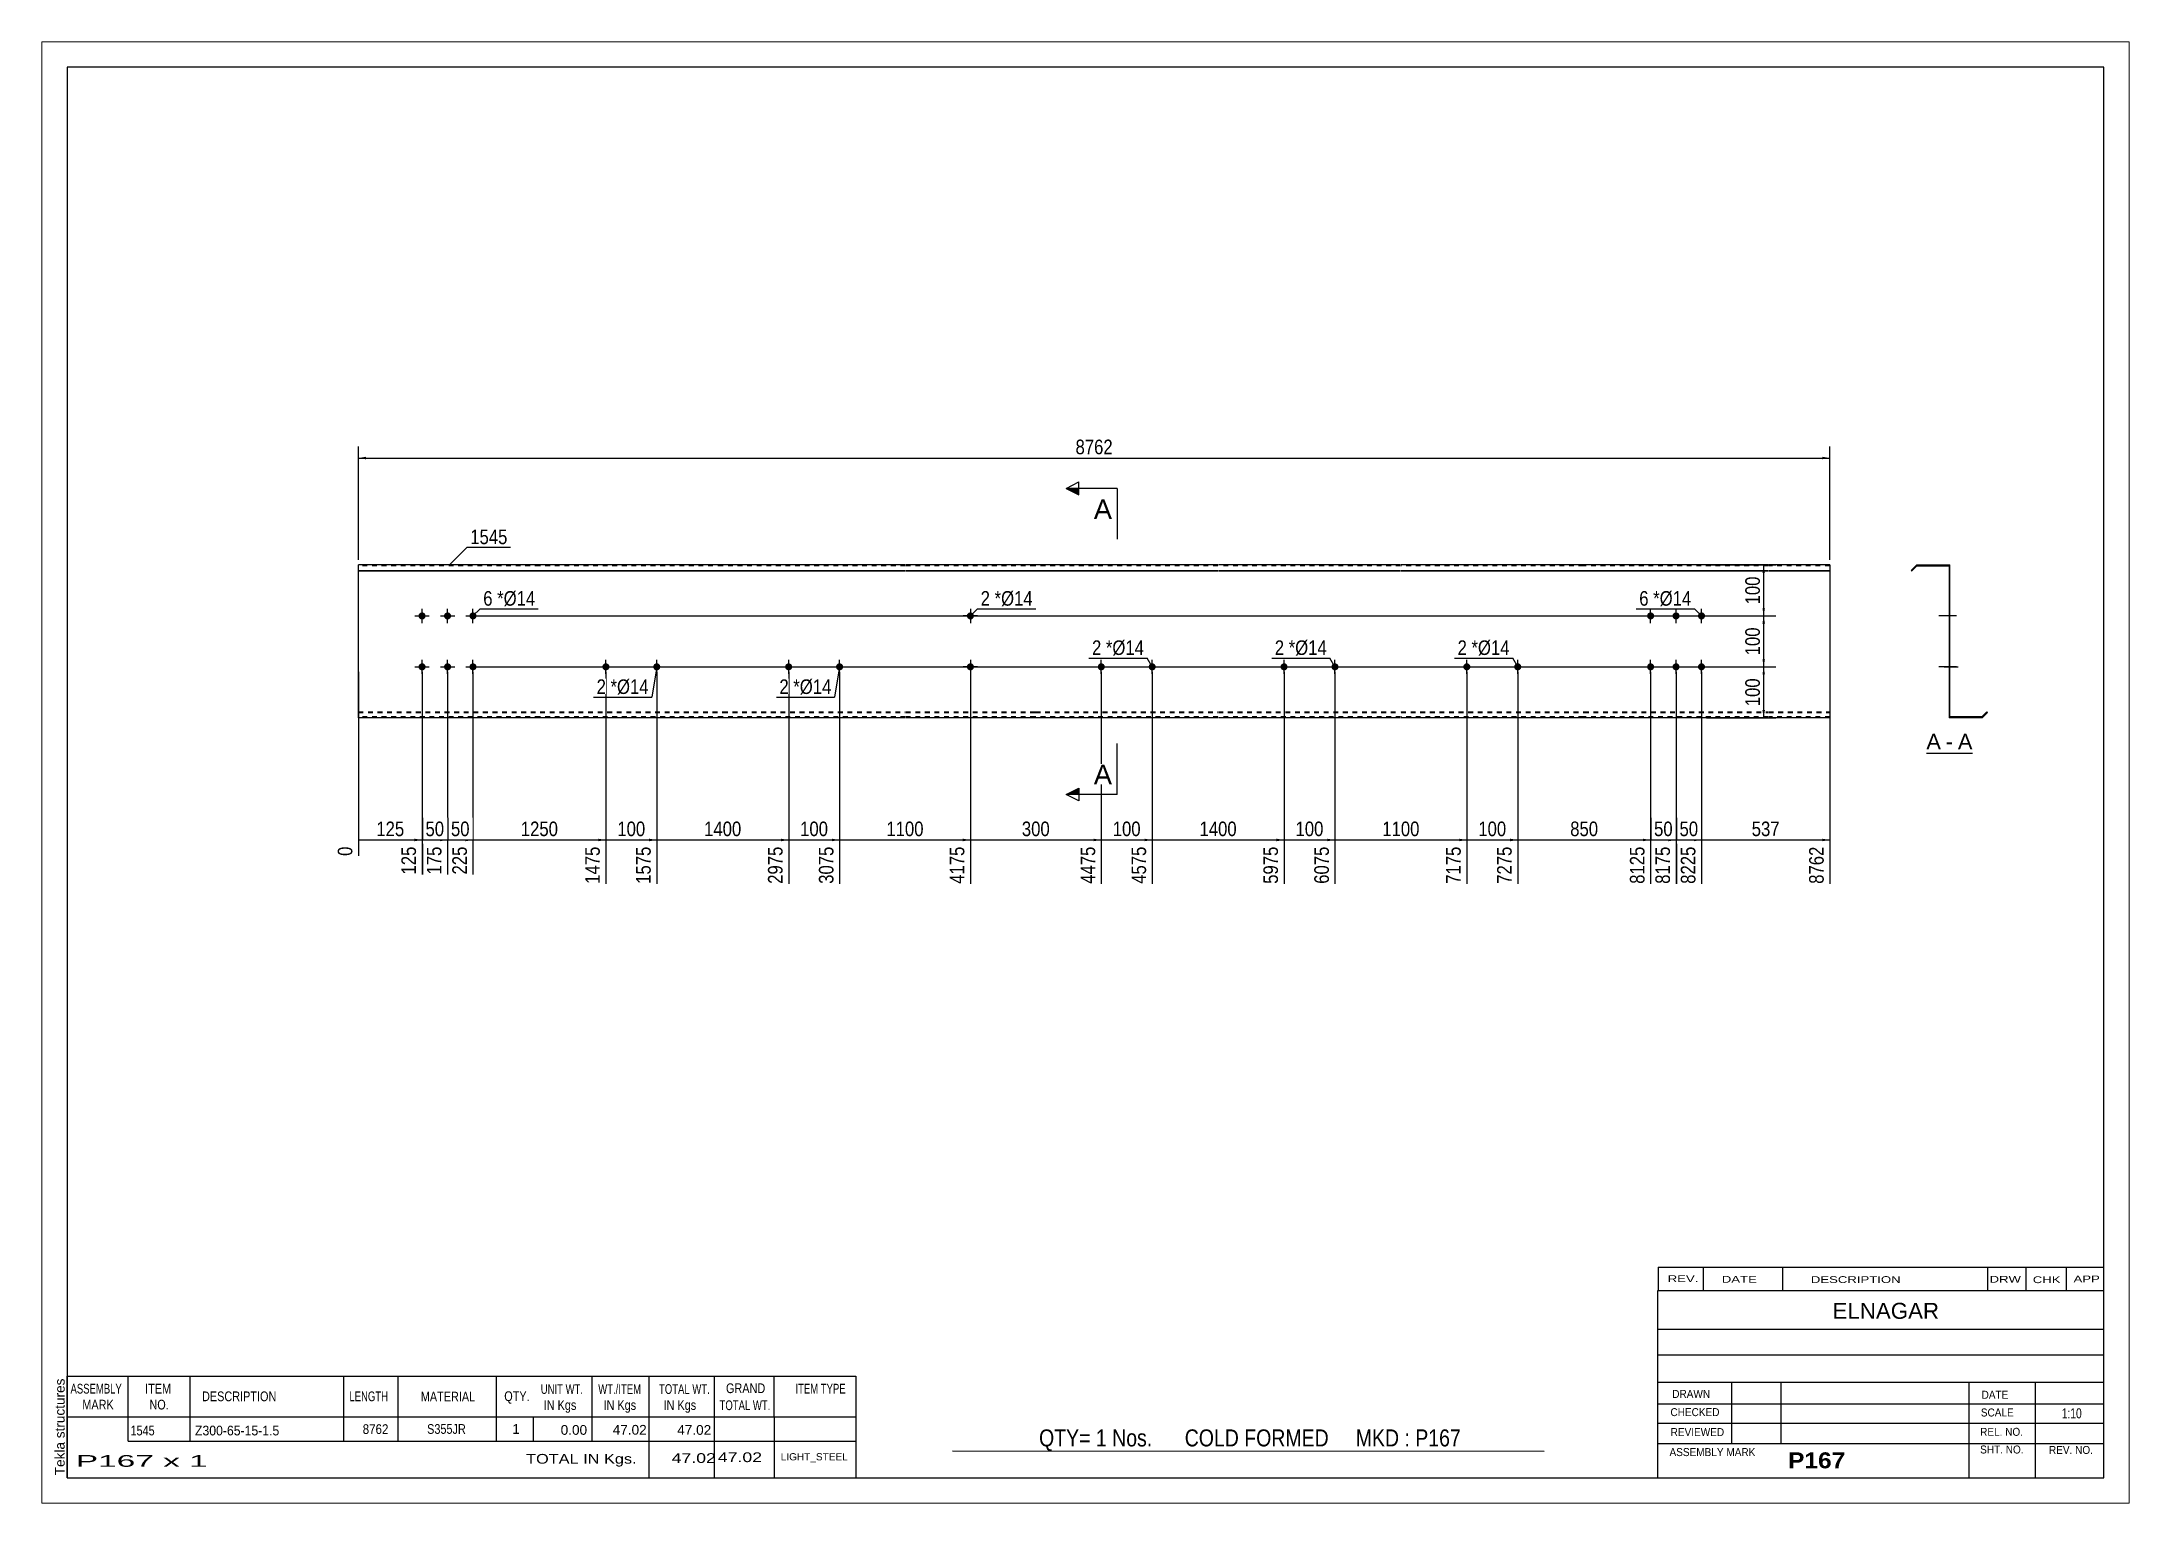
# Paper-space layout 'Layout1' of a CAD drawing. Header units: millimetres. Extents: x 0 to 410, y 0 to 287.
# The model-space entities are those that its viewports show. They can reach past a viewport. Long polylines and large blocks are cut down to what shows.
import ezdxf

# ---------------------------------------------------------------- set-up
doc = ezdxf.new("R2010")
doc.units = ezdxf.units.MM
doc.linetypes.add('DXK_LINE_DOT1', pattern=[1.8814, 0.9407, -0.9407])
doc.layers.add('Viewport layer', color=7, linetype='Continuous', plot=False)
doc.styles.add('Arial', font='ARIAL.TTF', dxfattribs={"height": 0.2})
doc.styles.add('Arial Bold', font='ARIALBD.TTF', dxfattribs={"height": 0.2})
doc.styles.add('Arial Narrow', font='ARIALN.TTF', dxfattribs={"height": 0.2})

# ---------------------------------------------------------------- blocks, each defined once
blk = doc.blocks.new('Unknown-629092066-1644')
at = {"color": 5, "linetype": 'Continuous'}
for p, q in [((342.8, 112.75), (-57.2, 112.75)), ((-57.2, 112.75), (-57.2, -164.25)), ((342.8, -164.25), (342.8, 112.75)), ((-57.2, -164.25), (342.8, -164.25))]:
    blk.add_line(p, q, dxfattribs=at)
at = {"color": 174, "linetype": 'Continuous', "style": 'Arial'}
blk.add_text('Tekla structures', height=1.9102, rotation=90, dxfattribs=at).set_placement((-57.7, -163.75))
blk = doc.blocks.new('Unknown-629092066-12 - 1233')
at = {"color": 7, "linetype": 'Continuous'}
blk.add_line((307.96, -21.95), (316.99, -21.95), dxfattribs=at)
at = {"color": 0, "linetype": 'Continuous'}
blk.add_wipeout([(310.81, -21.2), (310.81, -18), (307.96, -18), (307.96, -21.2)], dxfattribs=at)
blk.add_wipeout([(313.19, -21.2), (313.19, -18), (311.77, -18), (311.77, -21.2)], dxfattribs=at)
at = {"color": 96, "linetype": 'Continuous', "style": 'Arial'}
blk.add_text('A', height=3.06, dxfattribs=at).set_placement((307.96, -21.2))
at = {"color": 0, "linetype": 'Continuous'}
blk.add_wipeout([(316.99, -21.2), (316.99, -18), (314.15, -18), (314.15, -21.2)], dxfattribs=at)
at = {"color": 96, "linetype": 'Continuous', "style": 'Arial'}
for s, p in [('-', (311.77, -21.2)), ('A', (314.15, -21.2))]:
    blk.add_text(s, height=3.06, dxfattribs=at).set_placement(p)
blk = doc.blocks.new('Bolt-629092066-1223 - 1203')
at = {"linetype": 'Continuous'}
for points in [[(253.09, 5, -1), (254.49, 5, -1)], [(258.09, 5, -1), (259.49, 5, -1)], [(263.09, 5, -1), (264.49, 5, -1)], [(253.09, -5, -1), (254.49, -5, -1)], [(258.09, -5, -1), (259.49, -5, -1)], [(263.09, -5, -1), (264.49, -5, -1)]]:
    blk.add_hatch(color=3, dxfattribs=at).paths.add_polyline_path(points)
at = {"color": 3, "linetype": 'Continuous'}
for p, q in [((252.39, 5), (255.19, 5)), ((253.79, 3.6), (253.79, 6.4)), ((257.39, 5), (260.19, 5)), ((258.79, 3.6), (258.79, 6.4)), ((262.39, 5), (265.19, 5)), ((263.79, 3.6), (263.79, 6.4)), ((253.79, -6.4), (253.79, -3.6)), ((258.79, -6.4), (258.79, -3.6)), ((263.79, -6.4), (263.79, -3.6)), ((252.39, -5), (255.19, -5)), ((257.39, -5), (260.19, -5)), ((262.39, -5), (265.19, -5))]:
    blk.add_line(p, q, dxfattribs=at)
blk = doc.blocks.new('Part-629092066-1218 - 1203')
at = {"color": 2, "linetype": 'Continuous'}
for p, q in [((0, -15), (0, 15)), ((35.6, 15), (0, 15)), ((0, 13.94), (35.6, 13.94)), ((0, 13.83), (35.6, 13.83)), ((71.5, 15), (35.7, 15)), ((35.7, 13.94), (71.5, 13.94)), ((35.7, 13.83), (71.5, 13.83)), ((107.4, 15), (71.6, 15)), ((71.6, 13.94), (107.4, 13.94)), ((71.6, 13.83), (107.4, 13.83)), ((132.9, 15), (107.5, 15)), ((107.5, 13.94), (132.9, 13.94)), ((107.5, 13.83), (132.9, 13.83)), ((168.8, 15), (133, 15)), ((133, 13.94), (168.8, 13.94)), ((133, 13.83), (168.8, 13.83)), ((204.7, 15), (168.9, 15)), ((168.9, 13.94), (204.7, 13.94)), ((168.9, 13.83), (204.7, 13.83)), ((240.6, 15), (204.8, 15)), ((204.8, 13.94), (240.6, 13.94)), ((204.8, 13.83), (240.6, 13.83)), ((276.89, 15), (240.7, 15)), ((240.7, 13.94), (276.89, 13.94)), ((240.7, 13.83), (276.89, 13.83)), ((288.99, 15), (276.99, 15)), ((276.99, 13.94), (288.99, 13.94)), ((276.99, 13.83), (288.99, 13.83)), ((288.99, 15), (288.99, -15)), ((35.6, -15), (0, -15)), ((71.5, -15), (35.7, -15)), ((107.4, -15), (71.6, -15)), ((132.9, -15), (107.5, -15)), ((168.8, -15), (133, -15)), ((204.7, -15), (168.9, -15)), ((240.6, -15), (204.8, -15)), ((276.89, -15), (240.7, -15)), ((288.99, -15), (276.99, -15))]:
    blk.add_line(p, q, dxfattribs=at)
at = {"color": 7, "linetype": 'DXK_LINE_DOT1'}
for p, q in [((35.6, 14.85), (0, 14.85)), ((71.5, 14.85), (35.7, 14.85)), ((107.4, 14.85), (71.6, 14.85)), ((132.9, 14.85), (107.5, 14.85)), ((168.8, 14.85), (133, 14.85)), ((204.7, 14.85), (168.9, 14.85)), ((240.6, 14.85), (204.8, 14.85)), ((276.89, 14.85), (240.7, 14.85)), ((288.99, 14.85), (276.99, 14.85)), ((0, -13.83), (35.6, -13.83)), ((0, -13.94), (35.6, -13.94)), ((35.6, -14.85), (0, -14.85)), ((35.7, -13.83), (71.5, -13.83)), ((35.7, -13.94), (71.5, -13.94)), ((71.5, -14.85), (35.7, -14.85)), ((71.6, -13.83), (107.4, -13.83)), ((71.6, -13.94), (107.4, -13.94)), ((107.4, -14.85), (71.6, -14.85)), ((107.5, -13.83), (132.9, -13.83)), ((107.5, -13.94), (132.9, -13.94)), ((132.9, -14.85), (107.5, -14.85)), ((133, -13.83), (168.8, -13.83)), ((133, -13.94), (168.8, -13.94)), ((168.8, -14.85), (133, -14.85)), ((168.9, -13.83), (204.7, -13.83)), ((168.9, -13.94), (204.7, -13.94)), ((204.7, -14.85), (168.9, -14.85)), ((204.8, -13.83), (240.6, -13.83)), ((204.8, -13.94), (240.6, -13.94)), ((240.6, -14.85), (204.8, -14.85)), ((240.7, -13.83), (276.89, -13.83)), ((240.7, -13.94), (276.89, -13.94)), ((276.89, -14.85), (240.7, -14.85)), ((276.99, -13.83), (288.99, -13.83)), ((276.99, -13.94), (288.99, -13.94)), ((288.99, -14.85), (276.99, -14.85))]:
    blk.add_line(p, q, dxfattribs=at)
blk = doc.blocks.new('Bolt-629092066-1219 - 1203')
at = {"linetype": 'Continuous'}
for points in [[(181.8, -4.3, -1), (181.8, -5.7, -1)], [(191.8, -4.3, -1), (191.8, -5.7, -1)]]:
    blk.add_hatch(color=3, dxfattribs=at).paths.add_polyline_path(points)
at = {"color": 3, "linetype": 'Continuous'}
for p, q in [((181.8, -6.4), (181.8, -3.6)), ((191.8, -6.4), (191.8, -3.6)), ((180.4, -5), (183.2, -5)), ((190.4, -5), (193.2, -5))]:
    blk.add_line(p, q, dxfattribs=at)
blk = doc.blocks.new('Bolt-629092066-1220 - 1203')
at = {"linetype": 'Continuous'}
for points in [[(145.9, -4.3, -1), (145.9, -5.7, -1)], [(155.9, -4.3, -1), (155.9, -5.7, -1)]]:
    blk.add_hatch(color=3, dxfattribs=at).paths.add_polyline_path(points)
at = {"color": 3, "linetype": 'Continuous'}
for p, q in [((145.9, -6.4), (145.9, -3.6)), ((155.9, -6.4), (155.9, -3.6)), ((144.5, -5), (147.3, -5)), ((154.5, -5), (157.3, -5))]:
    blk.add_line(p, q, dxfattribs=at)
blk = doc.blocks.new('Bolt-629092066-1221 - 1203')
at = {"linetype": 'Continuous'}
for points in [[(84.5, -4.3, -1), (84.5, -5.7, -1)], [(94.5, -4.3, -1), (94.5, -5.7, -1)]]:
    blk.add_hatch(color=3, dxfattribs=at).paths.add_polyline_path(points)
at = {"color": 3, "linetype": 'Continuous'}
for p, q in [((84.5, -6.4), (84.5, -3.6)), ((94.5, -6.4), (94.5, -3.6)), ((83.1, -5), (85.9, -5)), ((93.1, -5), (95.9, -5))]:
    blk.add_line(p, q, dxfattribs=at)
blk = doc.blocks.new('Bolt-629092066-1222 - 1203')
at = {"linetype": 'Continuous'}
for points in [[(48.6, -4.3, -1), (48.6, -5.7, -1)], [(58.6, -4.3, -1), (58.6, -5.7, -1)]]:
    blk.add_hatch(color=3, dxfattribs=at).paths.add_polyline_path(points)
at = {"color": 3, "linetype": 'Continuous'}
for p, q in [((48.6, -6.4), (48.6, -3.6)), ((58.6, -6.4), (58.6, -3.6)), ((47.2, -5), (50, -5)), ((57.2, -5), (60, -5))]:
    blk.add_line(p, q, dxfattribs=at)
blk = doc.blocks.new('Bolt-629092066-1224 - 1203')
at = {"linetype": 'Continuous'}
for points in [[(11.8, 5, -1), (13.2, 5, -1)], [(16.8, 5, -1), (18.2, 5, -1)], [(21.8, 5, -1), (23.2, 5, -1)], [(11.8, -5, -1), (13.2, -5, -1)], [(16.8, -5, -1), (18.2, -5, -1)], [(21.8, -5, -1), (23.2, -5, -1)]]:
    blk.add_hatch(color=3, dxfattribs=at).paths.add_polyline_path(points)
at = {"color": 3, "linetype": 'Continuous'}
for p, q in [((11.1, 5), (13.9, 5)), ((12.5, 3.6), (12.5, 6.4)), ((16.1, 5), (18.9, 5)), ((17.5, 3.6), (17.5, 6.4)), ((21.1, 5), (23.9, 5)), ((22.5, 3.6), (22.5, 6.4)), ((12.5, -6.4), (12.5, -3.6)), ((17.5, -6.4), (17.5, -3.6)), ((22.5, -6.4), (22.5, -3.6)), ((11.1, -5), (13.9, -5)), ((16.1, -5), (18.9, -5)), ((21.1, -5), (23.9, -5))]:
    blk.add_line(p, q, dxfattribs=at)
blk = doc.blocks.new('Bolt-629092066-1225 - 1203')
at = {"linetype": 'Continuous'}
for points in [[(120.9, 5, -1), (119.5, 5, -1)], [(120.9, -5, -1), (119.5, -5, -1)]]:
    blk.add_hatch(color=3, dxfattribs=at).paths.add_polyline_path(points)
at = {"color": 3, "linetype": 'Continuous'}
for p, q in [((121.6, 5), (118.8, 5)), ((120.2, 6.4), (120.2, 3.6)), ((120.2, -3.6), (120.2, -6.4)), ((121.6, -5), (118.8, -5))]:
    blk.add_line(p, q, dxfattribs=at)
blk = doc.blocks.new('Bolt-629092066-1226 - 1203')
at = {"linetype": 'Continuous'}
for points in [[(217.7, -4.3, -1), (217.7, -5.7, -1)], [(227.7, -4.3, -1), (227.7, -5.7, -1)]]:
    blk.add_hatch(color=3, dxfattribs=at).paths.add_polyline_path(points)
at = {"color": 3, "linetype": 'Continuous'}
for p, q in [((217.7, -6.4), (217.7, -3.6)), ((227.7, -6.4), (227.7, -3.6)), ((216.3, -5), (219.1, -5)), ((226.3, -5), (229.1, -5))]:
    blk.add_line(p, q, dxfattribs=at)
blk = doc.blocks.new('Bolt-629092066-1240 - 1233')
at = {"linetype": 'Continuous'}
for points in [[(312.4, 5.7), (312.4, 4.3), (312.55, 4.3), (312.55, 5.7)], [(312.4, 5.7), (312.4, 4.3), (312.55, 4.3), (312.55, 5.7)], [(312.4, 5.7), (312.4, 4.3), (312.55, 4.3), (312.55, 5.7)], [(312.4, -4.3), (312.4, -5.7), (312.55, -5.7), (312.55, -4.3)], [(312.4, -4.3), (312.4, -5.7), (312.55, -5.7), (312.55, -4.3)], [(312.4, -4.3), (312.4, -5.7), (312.55, -5.7), (312.55, -4.3)]]:
    blk.add_hatch(color=3, dxfattribs=at).paths.add_polyline_path(points)
at = {"color": 3, "linetype": 'Continuous'}
for p, q in [((313.85, 5), (310.55, 5)), ((313.85, 5), (310.55, 5)), ((313.85, 5), (310.55, 5)), ((312.55, 5.7), (312.4, 5.7)), ((312.55, 5.7), (312.4, 5.7)), ((312.55, 5.7), (312.4, 5.7)), ((312.55, 4.3), (312.4, 4.3)), ((312.55, 4.3), (312.4, 4.3)), ((312.55, 4.3), (312.4, 4.3)), ((313.85, -5), (310.55, -5)), ((313.85, -5), (310.55, -5)), ((313.85, -5), (310.55, -5)), ((312.55, -4.3), (312.4, -4.3)), ((312.55, -4.3), (312.4, -4.3)), ((312.55, -4.3), (312.4, -4.3)), ((312.55, -5.7), (312.4, -5.7)), ((312.55, -5.7), (312.4, -5.7)), ((312.55, -5.7), (312.4, -5.7))]:
    blk.add_line(p, q, dxfattribs=at)
blk = doc.blocks.new('Part-629092066-1235 - 1233')
at = {"color": 2, "linetype": 'Continuous'}
for p, q in [((306.05, 15), (304.99, 13.94)), ((304.99, 13.94), (305.1, 13.83)), ((306.11, 14.85), (305.1, 13.83)), ((306.05, 15), (312.55, 15)), ((306.11, 14.85), (312.4, 14.85)), ((312.4, 14.85), (312.4, -15)), ((312.55, -14.85), (312.55, 15)), ((318.9, -15), (312.4, -15)), ((318.84, -14.85), (312.55, -14.85)), ((318.84, -14.85), (319.86, -13.83)), ((318.9, -15), (319.96, -13.94)), ((319.96, -13.94), (319.86, -13.83))]:
    blk.add_line(p, q, dxfattribs=at)
blk = doc.blocks.new('Bolt-629092066-1236 - 1233')
at = {"linetype": 'Continuous'}
blk.add_hatch(color=3, dxfattribs=at).paths.add_polyline_path([(312.55, -5.7), (312.55, -4.3), (312.4, -4.3), (312.4, -5.7)])
blk.add_hatch(color=3, dxfattribs=at).paths.add_polyline_path([(312.55, -5.7), (312.55, -4.3), (312.4, -4.3), (312.4, -5.7)])
at = {"color": 3, "linetype": 'Continuous'}
for p, q in [((311.45, -5), (314.2, -5)), ((311.45, -5), (314.2, -5)), ((312.4, -4.3), (312.55, -4.3)), ((312.4, -4.3), (312.55, -4.3)), ((312.4, -5.7), (312.55, -5.7)), ((312.4, -5.7), (312.55, -5.7))]:
    blk.add_line(p, q, dxfattribs=at)
blk = doc.blocks.new('Bolt-629092066-1237 - 1233')
at = {"linetype": 'Continuous'}
blk.add_hatch(color=3, dxfattribs=at).paths.add_polyline_path([(312.55, -5.7), (312.55, -4.3), (312.4, -4.3), (312.4, -5.7)])
blk.add_hatch(color=3, dxfattribs=at).paths.add_polyline_path([(312.55, -5.7), (312.55, -4.3), (312.4, -4.3), (312.4, -5.7)])
at = {"color": 3, "linetype": 'Continuous'}
for p, q in [((311.45, -5), (314.2, -5)), ((311.45, -5), (314.2, -5)), ((312.4, -4.3), (312.55, -4.3)), ((312.4, -4.3), (312.55, -4.3)), ((312.4, -5.7), (312.55, -5.7)), ((312.4, -5.7), (312.55, -5.7))]:
    blk.add_line(p, q, dxfattribs=at)
blk = doc.blocks.new('Bolt-629092066-1238 - 1233')
at = {"linetype": 'Continuous'}
blk.add_hatch(color=3, dxfattribs=at).paths.add_polyline_path([(312.55, -5.7), (312.55, -4.3), (312.4, -4.3), (312.4, -5.7)])
blk.add_hatch(color=3, dxfattribs=at).paths.add_polyline_path([(312.55, -5.7), (312.55, -4.3), (312.4, -4.3), (312.4, -5.7)])
at = {"color": 3, "linetype": 'Continuous'}
for p, q in [((311.45, -5), (314.2, -5)), ((311.45, -5), (314.2, -5)), ((312.4, -4.3), (312.55, -4.3)), ((312.4, -4.3), (312.55, -4.3)), ((312.4, -5.7), (312.55, -5.7)), ((312.4, -5.7), (312.55, -5.7))]:
    blk.add_line(p, q, dxfattribs=at)
blk = doc.blocks.new('Bolt-629092066-1239 - 1233')
at = {"linetype": 'Continuous'}
blk.add_hatch(color=3, dxfattribs=at).paths.add_polyline_path([(312.55, -5.7), (312.55, -4.3), (312.4, -4.3), (312.4, -5.7)])
blk.add_hatch(color=3, dxfattribs=at).paths.add_polyline_path([(312.55, -5.7), (312.55, -4.3), (312.4, -4.3), (312.4, -5.7)])
at = {"color": 3, "linetype": 'Continuous'}
for p, q in [((311.45, -5), (314.2, -5)), ((311.45, -5), (314.2, -5)), ((312.4, -4.3), (312.55, -4.3)), ((312.4, -4.3), (312.55, -4.3)), ((312.4, -5.7), (312.55, -5.7)), ((312.4, -5.7), (312.55, -5.7))]:
    blk.add_line(p, q, dxfattribs=at)
blk = doc.blocks.new('Bolt-629092066-1241 - 1233')
at = {"linetype": 'Continuous'}
for points in [[(312.4, 5.7), (312.4, 4.3), (312.55, 4.3), (312.55, 5.7)], [(312.4, 5.7), (312.4, 4.3), (312.55, 4.3), (312.55, 5.7)], [(312.4, 5.7), (312.4, 4.3), (312.55, 4.3), (312.55, 5.7)], [(312.4, -4.3), (312.4, -5.7), (312.55, -5.7), (312.55, -4.3)], [(312.4, -4.3), (312.4, -5.7), (312.55, -5.7), (312.55, -4.3)], [(312.4, -4.3), (312.4, -5.7), (312.55, -5.7), (312.55, -4.3)]]:
    blk.add_hatch(color=3, dxfattribs=at).paths.add_polyline_path(points)
at = {"color": 3, "linetype": 'Continuous'}
for p, q in [((313.85, 5), (310.55, 5)), ((313.85, 5), (310.55, 5)), ((313.85, 5), (310.55, 5)), ((312.55, 5.7), (312.4, 5.7)), ((312.55, 5.7), (312.4, 5.7)), ((312.55, 5.7), (312.4, 5.7)), ((312.55, 4.3), (312.4, 4.3)), ((312.55, 4.3), (312.4, 4.3)), ((312.55, 4.3), (312.4, 4.3)), ((313.85, -5), (310.55, -5)), ((313.85, -5), (310.55, -5)), ((313.85, -5), (310.55, -5)), ((312.55, -4.3), (312.4, -4.3)), ((312.55, -4.3), (312.4, -4.3)), ((312.55, -4.3), (312.4, -4.3)), ((312.55, -5.7), (312.4, -5.7)), ((312.55, -5.7), (312.4, -5.7)), ((312.55, -5.7), (312.4, -5.7))]:
    blk.add_line(p, q, dxfattribs=at)
blk = doc.blocks.new('Bolt-629092066-1242 - 1233')
at = {"linetype": 'Continuous'}
for points in [[(312.55, 4.3), (312.55, 5.7), (312.4, 5.7), (312.4, 4.3)], [(312.55, -5.7), (312.55, -4.3), (312.4, -4.3), (312.4, -5.7)]]:
    blk.add_hatch(color=3, dxfattribs=at).paths.add_polyline_path(points)
at = {"color": 3, "linetype": 'Continuous'}
for p, q in [((312.55, 5), (310.4, 5)), ((312.55, 5.7), (312.4, 5.7)), ((312.55, 4.3), (312.4, 4.3)), ((312.55, -5), (310.4, -5)), ((312.55, -4.3), (312.4, -4.3)), ((312.55, -5.7), (312.4, -5.7))]:
    blk.add_line(p, q, dxfattribs=at)
blk = doc.blocks.new('Bolt-629092066-1243 - 1233')
at = {"linetype": 'Continuous'}
blk.add_hatch(color=3, dxfattribs=at).paths.add_polyline_path([(312.55, -5.7), (312.55, -4.3), (312.4, -4.3), (312.4, -5.7)])
blk.add_hatch(color=3, dxfattribs=at).paths.add_polyline_path([(312.55, -5.7), (312.55, -4.3), (312.4, -4.3), (312.4, -5.7)])
at = {"color": 3, "linetype": 'Continuous'}
for p, q in [((311.45, -5), (314.2, -5)), ((311.45, -5), (314.2, -5)), ((312.4, -4.3), (312.55, -4.3)), ((312.4, -4.3), (312.55, -4.3)), ((312.4, -5.7), (312.55, -5.7)), ((312.4, -5.7), (312.55, -5.7))]:
    blk.add_line(p, q, dxfattribs=at)
blk = doc.blocks.new('StraightDimension-629092066-1263 - 1203')
at = {"linetype": 'Continuous'}
blk.add_hatch(color=7, dxfattribs=at).paths.add_polyline_path([(226.2, -38.75), (227.7, -39), (226.2, -39.25)])
at = {"color": 7, "linetype": 'Continuous'}
for p, q in [((217.7, -6), (217.7, -47.61)), ((227.7, -6), (227.7, -47.61)), ((217.7, -39), (227.7, -39))]:
    blk.add_line(p, q, dxfattribs=at)
at = {"color": 0}
blk.add_wipeout([(226.04, -38.85), (226.04, -34.65), (219.35, -34.65), (219.35, -38.85)], dxfattribs=at)
at = {"color": 0, "linetype": 'Continuous'}
blk.add_wipeout([(227.1, -39.7), (222.9, -39.7), (222.9, -48.21), (227.1, -48.21)], dxfattribs=at)
at = {"color": 3, "style": 'Arial Narrow'}
blk.add_text('100', height=2.863, dxfattribs=at).set_placement((219.95, -38.25))
at = {"color": 3, "linetype": 'Continuous', "style": 'Arial Narrow'}
blk.add_text('7275', height=2.863, rotation=90.0002, dxfattribs=at).set_placement((226.5, -47.61))
blk = doc.blocks.new('StraightDimension-629092066-1259 - 1203')
at = {"linetype": 'Continuous'}
blk.add_hatch(color=7, dxfattribs=at).paths.add_polyline_path([(287.49, -38.75), (288.99, -39), (287.49, -39.25)])
at = {"color": 7, "linetype": 'Continuous'}
for p, q in [((263.79, -6), (263.79, -47.61)), ((288.99, -6), (288.99, -47.61)), ((263.79, -39), (288.99, -39))]:
    blk.add_line(p, q, dxfattribs=at)
at = {"color": 0}
blk.add_wipeout([(279.73, -38.85), (279.73, -34.65), (273.05, -34.65), (273.05, -38.85)], dxfattribs=at)
at = {"color": 0, "linetype": 'Continuous'}
blk.add_wipeout([(288.39, -39.7), (284.19, -39.7), (284.19, -48.21), (288.39, -48.21)], dxfattribs=at)
at = {"color": 3, "style": 'Arial Narrow'}
blk.add_text('537', height=2.863, dxfattribs=at).set_placement((273.65, -38.25))
at = {"color": 3, "linetype": 'Continuous', "style": 'Arial Narrow'}
blk.add_text('8762', height=2.863, rotation=90.0002, dxfattribs=at).set_placement((287.79, -47.61))
blk = doc.blocks.new('StraightDimension-629092066-1260 - 1203')
at = {"linetype": 'Continuous'}
blk.add_hatch(color=7, dxfattribs=at).paths.add_polyline_path([(262.29, -38.75), (263.79, -39), (262.29, -39.25)])
at = {"color": 7, "linetype": 'Continuous'}
for p, q in [((258.79, -6), (258.79, -47.61)), ((263.79, -6), (263.79, -47.61)), ((258.79, -39), (263.79, -39))]:
    blk.add_line(p, q, dxfattribs=at)
at = {"color": 0}
blk.add_wipeout([(263.72, -38.85), (263.72, -34.65), (258.87, -34.65), (258.87, -38.85)], dxfattribs=at)
at = {"color": 0, "linetype": 'Continuous'}
blk.add_wipeout([(263.19, -39.7), (258.99, -39.7), (258.99, -48.21), (263.19, -48.21)], dxfattribs=at)
at = {"color": 3, "style": 'Arial Narrow'}
blk.add_text('50', height=2.863, dxfattribs=at).set_placement((259.47, -38.25))
at = {"color": 3, "linetype": 'Continuous', "style": 'Arial Narrow'}
blk.add_text('8225', height=2.863, rotation=90.0002, dxfattribs=at).set_placement((262.59, -47.61))
blk = doc.blocks.new('StraightDimension-629092066-1261 - 1203')
at = {"linetype": 'Continuous'}
blk.add_hatch(color=7, dxfattribs=at).paths.add_polyline_path([(257.29, -38.75), (258.79, -39), (257.29, -39.25)])
at = {"color": 7, "linetype": 'Continuous'}
for p, q in [((253.79, -6), (253.79, -47.61)), ((258.79, -6), (258.79, -47.61)), ((253.79, -39), (258.79, -39))]:
    blk.add_line(p, q, dxfattribs=at)
at = {"color": 0}
blk.add_wipeout([(258.72, -38.85), (258.72, -34.65), (253.87, -34.65), (253.87, -38.85)], dxfattribs=at)
at = {"color": 0, "linetype": 'Continuous'}
blk.add_wipeout([(258.19, -39.7), (253.99, -39.7), (253.99, -48.21), (258.19, -48.21)], dxfattribs=at)
at = {"color": 3, "style": 'Arial Narrow'}
blk.add_text('50', height=2.863, dxfattribs=at).set_placement((254.47, -38.25))
at = {"color": 3, "linetype": 'Continuous', "style": 'Arial Narrow'}
blk.add_text('8175', height=2.863, rotation=90.0002, dxfattribs=at).set_placement((257.59, -47.61))
blk = doc.blocks.new('StraightDimension-629092066-1333 - 1203')
at = {"linetype": 'Continuous'}
for points in [[(275.75, 3.5), (276, 5), (276.25, 3.5)], [(276.25, -3.5), (276, -5), (275.75, -3.5)]]:
    blk.add_hatch(color=7, dxfattribs=at).paths.add_polyline_path(points)
at = {"color": 7, "linetype": 'Continuous'}
for p, q in [((23.5, 5), (278.4, 5)), ((276, -5), (276, 5)), ((23.5, -5), (278.4, -5))]:
    blk.add_line(p, q, dxfattribs=at)
at = {"color": 0}
blk.add_wipeout([(275.85, 3.34), (271.65, 3.34), (271.65, -3.34), (275.85, -3.34)], dxfattribs=at)
at = {"color": 3, "style": 'Arial Narrow'}
blk.add_text('100', height=2.863, rotation=90.0002, dxfattribs=at).set_placement((275.25, -2.74))
blk = doc.blocks.new('StraightDimension-629092066-1262 - 1203')
at = {"linetype": 'Continuous'}
blk.add_hatch(color=7, dxfattribs=at).paths.add_polyline_path([(252.29, -38.75), (253.79, -39), (252.29, -39.25)])
at = {"color": 7, "linetype": 'Continuous'}
for p, q in [((227.7, -6), (227.7, -47.61)), ((253.79, -6), (253.79, -47.61)), ((227.7, -39), (253.79, -39))]:
    blk.add_line(p, q, dxfattribs=at)
at = {"color": 0}
blk.add_wipeout([(244.09, -38.85), (244.09, -34.65), (237.4, -34.65), (237.4, -38.85)], dxfattribs=at)
at = {"color": 0, "linetype": 'Continuous'}
blk.add_wipeout([(253.19, -39.7), (248.99, -39.7), (248.99, -48.21), (253.19, -48.21)], dxfattribs=at)
at = {"color": 3, "style": 'Arial Narrow'}
blk.add_text('850', height=2.863, dxfattribs=at).set_placement((238, -38.25))
at = {"color": 3, "linetype": 'Continuous', "style": 'Arial Narrow'}
blk.add_text('8125', height=2.863, rotation=90.0002, dxfattribs=at).set_placement((252.59, -47.61))
blk = doc.blocks.new('StraightDimension-629092066-1264 - 1203')
at = {"linetype": 'Continuous'}
blk.add_hatch(color=7, dxfattribs=at).paths.add_polyline_path([(216.2, -38.75), (217.7, -39), (216.2, -39.25)])
at = {"color": 7, "linetype": 'Continuous'}
for p, q in [((191.8, -6), (191.8, -47.61)), ((217.7, -6), (217.7, -47.61)), ((191.8, -39), (217.7, -39))]:
    blk.add_line(p, q, dxfattribs=at)
at = {"color": 0}
blk.add_wipeout([(209, -38.85), (209, -34.65), (200.49, -34.65), (200.49, -38.85)], dxfattribs=at)
at = {"color": 0, "linetype": 'Continuous'}
blk.add_wipeout([(217.1, -39.7), (212.9, -39.7), (212.9, -48.21), (217.1, -48.21)], dxfattribs=at)
at = {"color": 3, "style": 'Arial Narrow'}
blk.add_text('1100', height=2.863, dxfattribs=at).set_placement((201.09, -38.25))
at = {"color": 3, "linetype": 'Continuous', "style": 'Arial Narrow'}
blk.add_text('7175', height=2.863, rotation=90.0002, dxfattribs=at).set_placement((216.5, -47.61))
blk = doc.blocks.new('StraightDimension-629092066-1265 - 1203')
at = {"linetype": 'Continuous'}
blk.add_hatch(color=7, dxfattribs=at).paths.add_polyline_path([(190.3, -38.75), (191.8, -39), (190.3, -39.25)])
at = {"color": 7, "linetype": 'Continuous'}
for p, q in [((181.8, -6), (181.8, -47.61)), ((191.8, -6), (191.8, -47.61)), ((181.8, -39), (191.8, -39))]:
    blk.add_line(p, q, dxfattribs=at)
at = {"color": 0}
blk.add_wipeout([(190.14, -38.85), (190.14, -34.65), (183.45, -34.65), (183.45, -38.85)], dxfattribs=at)
at = {"color": 0, "linetype": 'Continuous'}
blk.add_wipeout([(191.2, -39.7), (187, -39.7), (187, -48.21), (191.2, -48.21)], dxfattribs=at)
at = {"color": 3, "style": 'Arial Narrow'}
blk.add_text('100', height=2.863, dxfattribs=at).set_placement((184.05, -38.25))
at = {"color": 3, "linetype": 'Continuous', "style": 'Arial Narrow'}
blk.add_text('6075', height=2.863, rotation=90.0002, dxfattribs=at).set_placement((190.6, -47.61))
blk = doc.blocks.new('StraightDimension-629092066-1266 - 1203')
at = {"linetype": 'Continuous'}
blk.add_hatch(color=7, dxfattribs=at).paths.add_polyline_path([(180.3, -38.75), (181.8, -39), (180.3, -39.25)])
at = {"color": 7, "linetype": 'Continuous'}
for p, q in [((155.9, -6), (155.9, -47.61)), ((181.8, -6), (181.8, -47.61)), ((155.9, -39), (181.8, -39))]:
    blk.add_line(p, q, dxfattribs=at)
at = {"color": 0}
blk.add_wipeout([(173.1, -38.85), (173.1, -34.65), (164.59, -34.65), (164.59, -38.85)], dxfattribs=at)
at = {"color": 0, "linetype": 'Continuous'}
blk.add_wipeout([(181.2, -39.7), (177, -39.7), (177, -48.21), (181.2, -48.21)], dxfattribs=at)
at = {"color": 3, "style": 'Arial Narrow'}
blk.add_text('1400', height=2.863, dxfattribs=at).set_placement((165.19, -38.25))
at = {"color": 3, "linetype": 'Continuous', "style": 'Arial Narrow'}
blk.add_text('5975', height=2.863, rotation=90.0002, dxfattribs=at).set_placement((180.6, -47.61))
blk = doc.blocks.new('StraightDimension-629092066-1332 - 1203')
at = {"linetype": 'Continuous'}
for points in [[(275.75, 13.5), (276, 15), (276.25, 13.5)], [(276.25, 6.5), (276, 5), (275.75, 6.5)]]:
    blk.add_hatch(color=7, dxfattribs=at).paths.add_polyline_path(points)
at = {"color": 7, "linetype": 'Continuous'}
for p, q in [((264.79, 15), (278.4, 15)), ((276, 5), (276, 15)), ((23.5, 5), (278.4, 5))]:
    blk.add_line(p, q, dxfattribs=at)
at = {"color": 0}
blk.add_wipeout([(275.85, 13.34), (271.65, 13.34), (271.65, 6.66), (275.85, 6.66)], dxfattribs=at)
at = {"color": 3, "style": 'Arial Narrow'}
blk.add_text('100', height=2.863, rotation=90.0002, dxfattribs=at).set_placement((275.25, 7.26))
blk = doc.blocks.new('StraightDimension-629092066-1267 - 1203')
at = {"linetype": 'Continuous'}
blk.add_hatch(color=7, dxfattribs=at).paths.add_polyline_path([(154.4, -38.75), (155.9, -39), (154.4, -39.25)])
at = {"color": 7, "linetype": 'Continuous'}
for p, q in [((145.9, -6), (145.9, -47.61)), ((155.9, -6), (155.9, -47.61)), ((145.9, -39), (155.9, -39))]:
    blk.add_line(p, q, dxfattribs=at)
at = {"color": 0}
blk.add_wipeout([(154.24, -38.85), (154.24, -34.65), (147.55, -34.65), (147.55, -38.85)], dxfattribs=at)
at = {"color": 0, "linetype": 'Continuous'}
blk.add_wipeout([(155.3, -39.7), (151.1, -39.7), (151.1, -48.21), (155.3, -48.21)], dxfattribs=at)
at = {"color": 3, "style": 'Arial Narrow'}
blk.add_text('100', height=2.863, dxfattribs=at).set_placement((148.15, -38.25))
at = {"color": 3, "linetype": 'Continuous', "style": 'Arial Narrow'}
blk.add_text('4575', height=2.863, rotation=90.0002, dxfattribs=at).set_placement((154.7, -47.61))
blk = doc.blocks.new('StraightDimension-629092066-1268 - 1203')
at = {"linetype": 'Continuous'}
blk.add_hatch(color=7, dxfattribs=at).paths.add_polyline_path([(144.4, -38.75), (145.9, -39), (144.4, -39.25)])
at = {"color": 7, "linetype": 'Continuous'}
for p, q in [((120.2, -6), (120.2, -47.61)), ((145.9, -6), (145.9, -47.61)), ((120.2, -39), (145.9, -39))]:
    blk.add_line(p, q, dxfattribs=at)
at = {"color": 0}
blk.add_wipeout([(136.39, -38.85), (136.39, -34.65), (129.7, -34.65), (129.7, -38.85)], dxfattribs=at)
at = {"color": 0, "linetype": 'Continuous'}
blk.add_wipeout([(145.3, -39.7), (141.1, -39.7), (141.1, -48.21), (145.3, -48.21)], dxfattribs=at)
at = {"color": 3, "style": 'Arial Narrow'}
blk.add_text('300', height=2.863, dxfattribs=at).set_placement((130.3, -38.25))
at = {"color": 3, "linetype": 'Continuous', "style": 'Arial Narrow'}
blk.add_text('4475', height=2.863, rotation=90.0002, dxfattribs=at).set_placement((144.7, -47.61))
blk = doc.blocks.new('StraightDimension-629092066-1269 - 1203')
at = {"linetype": 'Continuous'}
blk.add_hatch(color=7, dxfattribs=at).paths.add_polyline_path([(118.7, -38.75), (120.2, -39), (118.7, -39.25)])
at = {"color": 7, "linetype": 'Continuous'}
for p, q in [((94.5, -6), (94.5, -47.61)), ((120.2, -6), (120.2, -47.61)), ((94.5, -39), (120.2, -39))]:
    blk.add_line(p, q, dxfattribs=at)
at = {"color": 0}
blk.add_wipeout([(111.6, -38.85), (111.6, -34.65), (103.09, -34.65), (103.09, -38.85)], dxfattribs=at)
at = {"color": 0, "linetype": 'Continuous'}
blk.add_wipeout([(119.6, -39.7), (115.4, -39.7), (115.4, -48.21), (119.6, -48.21)], dxfattribs=at)
at = {"color": 3, "style": 'Arial Narrow'}
blk.add_text('1100', height=2.863, dxfattribs=at).set_placement((103.69, -38.25))
at = {"color": 3, "linetype": 'Continuous', "style": 'Arial Narrow'}
blk.add_text('4175', height=2.863, rotation=90.0002, dxfattribs=at).set_placement((119, -47.61))
blk = doc.blocks.new('StraightDimension-629092066-1270 - 1203')
at = {"linetype": 'Continuous'}
blk.add_hatch(color=7, dxfattribs=at).paths.add_polyline_path([(93, -38.75), (94.5, -39), (93, -39.25)])
at = {"color": 7, "linetype": 'Continuous'}
for p, q in [((84.5, -6), (84.5, -47.61)), ((94.5, -6), (94.5, -47.61)), ((84.5, -39), (94.5, -39))]:
    blk.add_line(p, q, dxfattribs=at)
at = {"color": 0}
blk.add_wipeout([(92.84, -38.85), (92.84, -34.65), (86.15, -34.65), (86.15, -38.85)], dxfattribs=at)
at = {"color": 0, "linetype": 'Continuous'}
blk.add_wipeout([(93.9, -39.7), (89.7, -39.7), (89.7, -48.21), (93.9, -48.21)], dxfattribs=at)
at = {"color": 3, "style": 'Arial Narrow'}
blk.add_text('100', height=2.863, dxfattribs=at).set_placement((86.75, -38.25))
at = {"color": 3, "linetype": 'Continuous', "style": 'Arial Narrow'}
blk.add_text('3075', height=2.863, rotation=90.0002, dxfattribs=at).set_placement((93.3, -47.61))
blk = doc.blocks.new('StraightDimension-629092066-1271 - 1203')
at = {"linetype": 'Continuous'}
blk.add_hatch(color=7, dxfattribs=at).paths.add_polyline_path([(83, -38.75), (84.5, -39), (83, -39.25)])
at = {"color": 7, "linetype": 'Continuous'}
for p, q in [((58.6, -6), (58.6, -47.61)), ((84.5, -6), (84.5, -47.61)), ((58.6, -39), (84.5, -39))]:
    blk.add_line(p, q, dxfattribs=at)
at = {"color": 0}
blk.add_wipeout([(75.8, -38.85), (75.8, -34.65), (67.29, -34.65), (67.29, -38.85)], dxfattribs=at)
at = {"color": 0, "linetype": 'Continuous'}
blk.add_wipeout([(83.9, -39.7), (79.7, -39.7), (79.7, -48.21), (83.9, -48.21)], dxfattribs=at)
at = {"color": 3, "style": 'Arial Narrow'}
blk.add_text('1400', height=2.863, dxfattribs=at).set_placement((67.89, -38.25))
at = {"color": 3, "linetype": 'Continuous', "style": 'Arial Narrow'}
blk.add_text('2975', height=2.863, rotation=90.0002, dxfattribs=at).set_placement((83.3, -47.61))
blk = doc.blocks.new('StraightDimension-629092066-1272 - 1203')
at = {"linetype": 'Continuous'}
blk.add_hatch(color=7, dxfattribs=at).paths.add_polyline_path([(57.1, -38.75), (58.6, -39), (57.1, -39.25)])
at = {"color": 7, "linetype": 'Continuous'}
for p, q in [((48.6, -6), (48.6, -47.61)), ((58.6, -6), (58.6, -47.61)), ((48.6, -39), (58.6, -39))]:
    blk.add_line(p, q, dxfattribs=at)
at = {"color": 0}
blk.add_wipeout([(56.94, -38.85), (56.94, -34.65), (50.25, -34.65), (50.25, -38.85)], dxfattribs=at)
at = {"color": 0, "linetype": 'Continuous'}
blk.add_wipeout([(58, -39.7), (53.8, -39.7), (53.8, -48.21), (58, -48.21)], dxfattribs=at)
at = {"color": 3, "style": 'Arial Narrow'}
blk.add_text('100', height=2.863, dxfattribs=at).set_placement((50.85, -38.25))
at = {"color": 3, "linetype": 'Continuous', "style": 'Arial Narrow'}
blk.add_text('1575', height=2.863, rotation=90.0002, dxfattribs=at).set_placement((57.4, -47.61))
blk = doc.blocks.new('StraightDimension-629092066-1273 - 1203')
at = {"linetype": 'Continuous'}
blk.add_hatch(color=7, dxfattribs=at).paths.add_polyline_path([(47.1, -38.75), (48.6, -39), (47.1, -39.25)])
at = {"color": 7, "linetype": 'Continuous'}
for p, q in [((22.5, -6), (22.5, -45.78)), ((48.6, -6), (48.6, -47.61)), ((22.5, -39), (48.6, -39))]:
    blk.add_line(p, q, dxfattribs=at)
at = {"color": 0}
blk.add_wipeout([(39.8, -38.85), (39.8, -34.65), (31.29, -34.65), (31.29, -38.85)], dxfattribs=at)
at = {"color": 0, "linetype": 'Continuous'}
blk.add_wipeout([(48, -39.7), (43.8, -39.7), (43.8, -48.21), (48, -48.21)], dxfattribs=at)
at = {"color": 3, "style": 'Arial Narrow'}
blk.add_text('1250', height=2.863, dxfattribs=at).set_placement((31.89, -38.25))
at = {"color": 3, "linetype": 'Continuous', "style": 'Arial Narrow'}
blk.add_text('1475', height=2.863, rotation=90.0002, dxfattribs=at).set_placement((47.4, -47.61))
blk = doc.blocks.new('StraightDimension-629092066-1274 - 1203')
at = {"linetype": 'Continuous'}
blk.add_hatch(color=7, dxfattribs=at).paths.add_polyline_path([(21, -38.75), (22.5, -39), (21, -39.25)])
at = {"color": 7, "linetype": 'Continuous'}
for p, q in [((17.5, -6), (17.5, -45.78)), ((22.5, -6), (22.5, -45.78)), ((17.5, -39), (22.5, -39))]:
    blk.add_line(p, q, dxfattribs=at)
at = {"color": 0}
blk.add_wipeout([(22.43, -38.85), (22.43, -34.65), (17.57, -34.65), (17.57, -38.85)], dxfattribs=at)
at = {"color": 0, "linetype": 'Continuous'}
blk.add_wipeout([(21.9, -39.7), (17.7, -39.7), (17.7, -46.38), (21.9, -46.38)], dxfattribs=at)
at = {"color": 3, "style": 'Arial Narrow'}
blk.add_text('50', height=2.863, dxfattribs=at).set_placement((18.17, -38.25))
at = {"color": 3, "linetype": 'Continuous', "style": 'Arial Narrow'}
blk.add_text('225', height=2.863, rotation=90.0002, dxfattribs=at).set_placement((21.3, -45.78))
blk = doc.blocks.new('StraightDimension-629092066-1275 - 1203')
at = {"linetype": 'Continuous'}
blk.add_hatch(color=7, dxfattribs=at).paths.add_polyline_path([(16, -38.75), (17.5, -39), (16, -39.25)])
at = {"color": 7, "linetype": 'Continuous'}
for p, q in [((12.5, -6), (12.5, -45.78)), ((17.5, -6), (17.5, -45.78)), ((12.5, -39), (17.5, -39))]:
    blk.add_line(p, q, dxfattribs=at)
at = {"color": 0}
blk.add_wipeout([(17.43, -38.85), (17.43, -34.65), (12.57, -34.65), (12.57, -38.85)], dxfattribs=at)
at = {"color": 0, "linetype": 'Continuous'}
blk.add_wipeout([(16.9, -39.7), (12.7, -39.7), (12.7, -46.38), (16.9, -46.38)], dxfattribs=at)
at = {"color": 3, "style": 'Arial Narrow'}
blk.add_text('50', height=2.863, dxfattribs=at).set_placement((13.17, -38.25))
at = {"color": 3, "linetype": 'Continuous', "style": 'Arial Narrow'}
blk.add_text('175', height=2.863, rotation=90.0002, dxfattribs=at).set_placement((16.3, -45.78))
blk = doc.blocks.new('StraightDimension-629092066-1276 - 1203')
at = {"linetype": 'Continuous'}
blk.add_hatch(color=7, dxfattribs=at).paths.add_polyline_path([(11, -38.75), (12.5, -39), (11, -39.25)])
at = {"color": 7, "linetype": 'Continuous'}
for p, q in [((0, -6), (0, -42.13)), ((12.5, -6), (12.5, -45.78)), ((0, -39), (12.5, -39))]:
    blk.add_line(p, q, dxfattribs=at)
at = {"color": 0}
blk.add_wipeout([(9.59, -38.85), (9.59, -34.65), (2.91, -34.65), (2.91, -38.85)], dxfattribs=at)
at = {"color": 0, "linetype": 'Continuous'}
blk.add_wipeout([(-0.6, -39.7), (-4.8, -39.7), (-4.8, -42.73), (-0.6, -42.73)], dxfattribs=at)
at = {"color": 3, "linetype": 'Continuous', "style": 'Arial Narrow'}
blk.add_text('0', height=2.86, rotation=90.0002, dxfattribs=at).set_placement((-1.2, -42.13))
at = {"color": 0, "linetype": 'Continuous'}
blk.add_wipeout([(11.9, -39.7), (7.7, -39.7), (7.7, -46.38), (11.9, -46.38)], dxfattribs=at)
at = {"color": 3, "style": 'Arial Narrow'}
blk.add_text('125', height=2.863, dxfattribs=at).set_placement((3.51, -38.25))
at = {"color": 3, "linetype": 'Continuous', "style": 'Arial Narrow'}
blk.add_text('125', height=2.863, rotation=90.0002, dxfattribs=at).set_placement((11.3, -45.78))
blk = doc.blocks.new('StraightDimension-629092066-1334 - 1203')
at = {"linetype": 'Continuous'}
for points in [[(275.75, -6.5), (276, -5), (276.25, -6.5)], [(276.25, -13.5), (276, -15), (275.75, -13.5)]]:
    blk.add_hatch(color=7, dxfattribs=at).paths.add_polyline_path(points)
at = {"color": 7, "linetype": 'Continuous'}
for p, q in [((23.5, -5), (278.4, -5)), ((276, -15), (276, -5)), ((264.79, -15), (278.4, -15))]:
    blk.add_line(p, q, dxfattribs=at)
at = {"color": 0}
blk.add_wipeout([(275.85, -6.66), (271.65, -6.66), (271.65, -13.34), (275.85, -13.34)], dxfattribs=at)
at = {"color": 3, "style": 'Arial Narrow'}
blk.add_text('100', height=2.863, rotation=90.0002, dxfattribs=at).set_placement((275.25, -12.74))
blk = doc.blocks.new('StraightDimension-629092066-1362 - 1203')
at = {"linetype": 'Continuous'}
for points in [[(1.5, 35.75), (0, 36), (1.5, 36.25)], [(287.49, 36.25), (288.99, 36), (287.49, 35.75)]]:
    blk.add_hatch(color=7, dxfattribs=at).paths.add_polyline_path(points)
at = {"color": 7, "linetype": 'Continuous'}
for p, q in [((0, 16), (0, 38.25)), ((288.99, 16), (288.99, 38.25)), ((0, 36), (288.99, 36))]:
    blk.add_line(p, q, dxfattribs=at)
at = {"color": 0}
blk.add_wipeout([(148.75, 36.15), (148.75, 40.35), (140.24, 40.35), (140.24, 36.15)], dxfattribs=at)
at = {"color": 3, "style": 'Arial Narrow'}
blk.add_text('8762', height=2.863, dxfattribs=at).set_placement((140.84, 36.75))
blk = doc.blocks.new('CBS_BOM-629092066-1701')
at = {"color": 7, "linetype": 'Continuous'}
for p, q in [((-57.23, -152.28), (-57.23, -144.28)), ((-57.23, -144.28), (97.69, -144.28)), ((-45.23, -152.28), (-45.23, -144.28)), ((-33.04, -152.28), (-33.04, -144.28)), ((-2.88, -152.28), (-2.88, -144.28)), ((7.8, -152.28), (7.8, -144.28)), ((27.12, -152.28), (27.12, -144.28)), ((45.92, -152.28), (45.92, -144.28)), ((57.13, -152.28), (57.13, -144.28)), ((69.92, -152.28), (69.92, -144.28)), ((81.67, -152.28), (81.67, -144.28)), ((97.69, -144.29), (97.69, -152.27)), ((-57.23, -152.28), (97.69, -152.28)), ((-57.23, -157.08), (-57.23, -152.28)), ((-45.23, -157.08), (-45.23, -152.28)), ((-33.04, -157.08), (-33.04, -152.28)), ((-2.88, -157.08), (-2.88, -152.28)), ((7.8, -157.08), (7.8, -152.28)), ((27.12, -157.08), (27.12, -152.28)), ((34.38, -157.08), (34.38, -152.28)), ((45.92, -157.08), (45.92, -152.28)), ((57.13, -157.08), (57.13, -152.28)), ((69.92, -157.08), (69.92, -152.28)), ((81.69, -157.08), (81.69, -152.28)), ((97.69, -152.28), (97.69, -157.08)), ((-57.23, -164.28), (-57.23, -157.1)), ((-45.23, -157.08), (97.69, -157.08)), ((57.13, -164.28), (57.13, -157.1)), ((69.92, -164.28), (69.92, -157.1)), ((81.73, -164.28), (81.73, -157.1)), ((97.69, -157.08), (97.69, -164.28)), ((-57.23, -164.28), (97.69, -164.28))]:
    blk.add_line(p, q, dxfattribs=at)
at = {"color": 3, "linetype": 'Continuous', "style": 'Arial'}
for s, height, width, p in [('ASSEMBLY', 1.91, 0.7, (-56.55, -147.71)), ('ITEM', 1.91, 0.8, (-41.9, -147.71)), ('DESCRIPTION', 1.9102, 0.8, (-30.72, -149.21)), ('LENGTH', 1.91, 0.7, (-1.77, -149.21)), ('MATERIAL', 1.91, 0.8, (12.25, -149.26)), ('QTY.', 1.91, 0.8, (28.64, -149.18)), ('UNIT WT.', 1.91, 0.7, (35.81, -147.78)), ('WT./ITEM', 1.91, 0.7, (47.1, -147.78)), ('TOTAL WT.', 1.91, 0.7, (59.04, -147.78)), ('GRAND', 1.91, 0.8, (72.19, -147.62)), ('ITEM TYPE', 1.91, 0.7, (85.83, -147.7)), ('MARK', 1.91, 0.8, (-54.23, -150.84)), ('NO.', 1.91, 0.8, (-41.05, -150.84)), ('IN Kgs', 1.91, 0.8, (36.39, -150.92)), ('IN Kgs', 1.91, 0.8, (48.14, -150.92)), ('IN Kgs', 1.91, 0.8, (59.93, -150.92)), ('TOTAL WT.', 1.91, 0.7, (70.93, -150.96))]:
    blk.add_text(s, height=height, dxfattribs=dict(at, width=width)).set_placement(p)
at = {"color": 7, "linetype": 'Continuous', "style": 'Arial'}
for s, height, width, p in [('1545', 1.91, 0.8, (-44.77, -155.93)), ('Z300-65-15-1.5', 1.9102, 0.9, (-32.1, -155.93)), ('8762', 1.91, 0.85, (0.84, -155.65)), ('S355JR', 1.91, 0.8, (13.49, -155.62))]:
    blk.add_text(s, height=height, dxfattribs=dict(at, width=width)).set_placement(p)
for s, p in [('1', (30.21, -155.62)), ('0.00', (39.72, -155.81)), ('47.02', (49.94, -155.78)), ('47.02', (62.61, -155.81))]:
    blk.add_text(s, height=1.91, dxfattribs=at).set_placement(p)
at = {"color": 6, "linetype": 'Continuous', "style": 'Arial'}
for s, height, width, p in [('P167 x 1', 2.292, 2.05, (-55.51, -162.09)), ('TOTAL IN Kgs.', 1.9102, 1.2, (32.93, -161.48)), ('47.02', 1.91, 1.3, (61.52, -161.33)), ('47.02', 1.91, 1.3, (70.59, -161.17))]:
    blk.add_text(s, height=height, dxfattribs=dict(at, width=width)).set_placement(p)
blk.add_text('LIGHT_STEEL', height=1.4135, dxfattribs=at).set_placement((82.94, -160.83))
blk = doc.blocks.new('CBS_CALLOFF-629092066-1702')
at = {"color": 7, "linetype": 'Continuous'}
blk.add_line((116.68, -158.98), (232.91, -159), dxfattribs=at)
at = {"color": 3, "linetype": 'Continuous', "style": 'Arial Narrow'}
blk.add_text('QTY= 1 Nos.      COLD FORMED     MKD : P167', height=3.3405, dxfattribs=at).set_placement((133.68, -158.09))
blk = doc.blocks.new('CBS_NAME_BLOG-629092066-1703')
at = {"color": 7, "linetype": 'Continuous'}
for p, q in [((255.21, -127.5), (342.73, -127.5)), ((255.21, -164.21), (255.21, -127.5)), ((255.21, -135.04), (342.73, -135.04)), ((255.28, -140.09), (342.8, -140.09)), ((255.21, -145.46), (342.73, -145.46)), ((269.73, -157.57), (269.73, -145.47)), ((279.42, -157.54), (279.42, -145.47)), ((316.33, -164.21), (316.33, -145.48)), ((329.38, -164.21), (329.38, -145.47)), ((255.22, -149.76), (342.8, -149.74)), ((255.21, -153.51), (342.73, -153.51)), ((255.21, -157.55), (342.73, -157.55)), ((255.21, -164.25), (342.8, -164.25))]:
    blk.add_line(p, q, dxfattribs=at)
at = {"color": 3, "linetype": 'Continuous', "style": 'Arial'}
blk.add_text('ELNAGAR', height=3.133, dxfattribs=at).set_placement((289.53, -133.03))
at = {"color": 3, "linetype": 'Continuous'}
for s, height, style, width, p in [('DRAWN', 1.566, 'Arial', 0.9, (258.04, -148.57)), ('DATE', 1.566, 'Arial', 0.9, (318.8, -148.73)), ('CHECKED', 1.566, 'Arial', 0.9, (257.69, -152.14)), ('SCALE', 1.566, 'Arial', 0.9, (318.65, -152.21)), ('1:10', 1.957, 'Arial Narrow', 0.9, (334.54, -152.57)), ('REVIEWED', 1.566, 'Arial', 0.9, (257.73, -156.06)), ('REL. NO.', 1.566, 'Arial', 0.9, (318.51, -156.01)), ('ASSEMBLY MARK', 1.5663, 'Arial', 0.9, (257.51, -159.99)), ('P167', 3.131, 'Arial Bold', 1.1, (280.79, -162.39)), ('SHT. NO.', 1.566, 'Arial', 0.9, (318.51, -159.48)), ('REV. NO.', 1.566, 'Arial', 0.9, (332.03, -159.57))]:
    blk.add_text(s, height=height, dxfattribs=dict(at, style=style, width=width)).set_placement(p)
blk = doc.blocks.new('CBS_REVISION-629092066-1704')
at = {"color": 7, "linetype": 'Continuous'}
for p, q in [((255.29, -122.87), (342.79, -122.87)), ((255.29, -122.87), (255.29, -127.5)), ((264.09, -122.87), (264.09, -127.5)), ((279.68, -122.87), (279.68, -127.44)), ((319.94, -122.87), (319.94, -127.5)), ((327.48, -122.87), (327.48, -127.5)), ((335.43, -122.87), (335.43, -127.5)), ((255.29, -127.5), (342.79, -127.5))]:
    blk.add_line(p, q, dxfattribs=at)
at = {"color": 7, "style": 'Arial Narrow', "width": 1.7}
for s, height, p in [('REV.', 1.326, (257.15, -125.82)), ('DATE', 1.326, (267.78, -125.94)), ('DESCRIPTION', 1.3257, (285.26, -125.99)), ('DRW', 1.326, (320.37, -125.93)), ('CHK', 1.326, (328.86, -126.02)), ('APP', 1.326, (336.86, -125.87))]:
    blk.add_text(s, height=height, dxfattribs=at).set_placement(p)
blk = doc.blocks.new('Mark-629092066-1365 - 1203')
at = {"color": 0}
blk.add_wipeout([(29.27, 19.09), (29.27, 22.09), (21.96, 22.09), (21.96, 19.09)], dxfattribs=at)
blk.add_wipeout([(29.27, 19.09), (29.27, 22.09), (21.96, 22.09), (21.96, 19.09)], dxfattribs=at)
at = {"color": 7, "linetype": 'Continuous'}
for p, q in [((17.82, 14.95), (21.36, 18.49)), ((21.36, 18.49), (29.87, 18.49))]:
    blk.add_line(p, q, dxfattribs=at)
at = {"color": 3, "style": 'Arial Narrow'}
blk.add_text('1545', height=2.863, dxfattribs=at).set_placement((21.96, 19.09))
blk = doc.blocks.new('Mark-629092066-1378 - 1203')
at = {"color": 0}
blk.add_wipeout([(253.39, 7.01), (253.39, 10.01), (251.56, 10.01), (251.56, 7.01)], dxfattribs=at)
blk.add_wipeout([(253.39, 7.01), (253.39, 10.01), (251.56, 10.01), (251.56, 7.01)], dxfattribs=at)
blk.add_wipeout([(255.57, 7.01), (255.57, 10.01), (254.29, 10.01), (254.29, 7.01)], dxfattribs=at)
blk.add_wipeout([(255.57, 7.01), (255.57, 10.01), (254.29, 10.01), (254.29, 7.01)], dxfattribs=at)
at = {"color": 3, "style": 'Arial Narrow'}
blk.add_text('6', height=2.86, dxfattribs=at).set_placement((251.56, 7.01))
at = {"color": 0}
blk.add_wipeout([(261.78, 7.01), (261.78, 10.01), (255.57, 10.01), (255.57, 7.01)], dxfattribs=at)
blk.add_wipeout([(261.78, 7.01), (261.78, 10.01), (255.57, 10.01), (255.57, 7.01)], dxfattribs=at)
at = {"color": 7, "linetype": 'Continuous'}
for p in [(250.96, 6.41), (263.79, 5)]:
    blk.add_line(p, (262.38, 6.41), dxfattribs=at)
at = {"color": 3, "style": 'Arial Narrow'}
for s, height, p in [('*', 2.86, (254.29, 7.01)), ('Ø14', 2.863, (255.57, 7.01))]:
    blk.add_text(s, height=height, dxfattribs=at).set_placement(p)
blk = doc.blocks.new('SectionMark-629092066-1257 - 1203')
at = {"linetype": 'Continuous'}
for points in [[(141.49, 30.05), (141.49, 28.8), (138.99, 30.05)], [(141.49, -28.8), (141.49, -30.05), (138.99, -30.05)]]:
    blk.add_hatch(color=30, dxfattribs=at).paths.add_polyline_path(points)
at = {"color": 30, "linetype": 'Continuous'}
for p, q in [((138.99, 30.05), (141.49, 31.3)), ((138.99, 30.05), (141.49, 28.8)), ((141.49, 28.8), (141.49, 31.3)), ((138.99, -30.05), (141.49, -28.8)), ((141.49, -31.3), (138.99, -30.05)), ((141.49, -28.8), (141.49, -31.3))]:
    blk.add_line(p, q, dxfattribs=at)
at = {"color": 0, "linetype": 'Continuous'}
for points in [[(147.99, 24.05), (147.99, 28.05), (144.44, 28.05), (144.44, 24.05)], [(147.99, -28.05), (147.99, -24.05), (144.44, -24.05), (144.44, -28.05)]]:
    blk.add_wipeout(points, dxfattribs=at)
at = {"color": 30, "linetype": 'Continuous'}
for p, q in [((148.99, 30.05), (138.99, 30.05)), ((148.99, 30.05), (148.99, 20.05)), ((148.99, -30.05), (148.99, -20.05)), ((148.99, -30.05), (138.99, -30.05))]:
    blk.add_line(p, q, dxfattribs=at)
at = {"color": 96, "linetype": 'Continuous', "style": 'Arial'}
for p in [(144.44, 24.05), (144.44, -28.05)]:
    blk.add_text('A', height=3.82, dxfattribs=at).set_placement(p)
blk = doc.blocks.new('Mark-629092066-1374 - 1203')
at = {"color": 0}
blk.add_wipeout([(181.81, -2.67), (181.81, 0.33), (179.98, 0.33), (179.98, -2.67)], dxfattribs=at)
blk.add_wipeout([(181.81, -2.67), (181.81, 0.33), (179.98, 0.33), (179.98, -2.67)], dxfattribs=at)
blk.add_wipeout([(183.98, -2.67), (183.98, 0.33), (182.71, 0.33), (182.71, -2.67)], dxfattribs=at)
blk.add_wipeout([(183.98, -2.67), (183.98, 0.33), (182.71, 0.33), (182.71, -2.67)], dxfattribs=at)
at = {"color": 3, "style": 'Arial Narrow'}
blk.add_text('2', height=2.86, dxfattribs=at).set_placement((179.98, -2.67))
at = {"color": 0}
blk.add_wipeout([(190.2, -2.67), (190.2, 0.33), (183.98, 0.33), (183.98, -2.67)], dxfattribs=at)
blk.add_wipeout([(190.2, -2.67), (190.2, 0.33), (183.98, 0.33), (183.98, -2.67)], dxfattribs=at)
at = {"color": 7, "linetype": 'Continuous'}
for p in [(179.38, -3.27), (191.8, -5)]:
    blk.add_line(p, (190.8, -3.27), dxfattribs=at)
at = {"color": 3, "style": 'Arial Narrow'}
for s, height, p in [('*', 2.86, (182.71, -2.67)), ('Ø14', 2.863, (183.98, -2.67))]:
    blk.add_text(s, height=height, dxfattribs=at).set_placement(p)
blk = doc.blocks.new('Mark-629092066-1375 - 1203')
at = {"color": 0}
blk.add_wipeout([(145.91, -2.67), (145.91, 0.33), (144.08, 0.33), (144.08, -2.67)], dxfattribs=at)
blk.add_wipeout([(145.91, -2.67), (145.91, 0.33), (144.08, 0.33), (144.08, -2.67)], dxfattribs=at)
blk.add_wipeout([(148.08, -2.67), (148.08, 0.33), (146.81, 0.33), (146.81, -2.67)], dxfattribs=at)
blk.add_wipeout([(148.08, -2.67), (148.08, 0.33), (146.81, 0.33), (146.81, -2.67)], dxfattribs=at)
at = {"color": 3, "style": 'Arial Narrow'}
blk.add_text('2', height=2.86, dxfattribs=at).set_placement((144.08, -2.67))
at = {"color": 0}
blk.add_wipeout([(154.3, -2.67), (154.3, 0.33), (148.08, 0.33), (148.08, -2.67)], dxfattribs=at)
blk.add_wipeout([(154.3, -2.67), (154.3, 0.33), (148.08, 0.33), (148.08, -2.67)], dxfattribs=at)
at = {"color": 7, "linetype": 'Continuous'}
for p in [(143.48, -3.27), (155.9, -5)]:
    blk.add_line(p, (154.9, -3.27), dxfattribs=at)
at = {"color": 3, "style": 'Arial Narrow'}
for s, height, p in [('*', 2.86, (146.81, -2.67)), ('Ø14', 2.863, (148.08, -2.67))]:
    blk.add_text(s, height=height, dxfattribs=at).set_placement(p)
blk = doc.blocks.new('Mark-629092066-1376 - 1203')
at = {"color": 0}
blk.add_wipeout([(84.51, -10.33), (84.51, -7.33), (82.68, -7.33), (82.68, -10.33)], dxfattribs=at)
blk.add_wipeout([(84.51, -10.33), (84.51, -7.33), (82.68, -7.33), (82.68, -10.33)], dxfattribs=at)
blk.add_wipeout([(86.68, -10.33), (86.68, -7.33), (85.41, -7.33), (85.41, -10.33)], dxfattribs=at)
blk.add_wipeout([(86.68, -10.33), (86.68, -7.33), (85.41, -7.33), (85.41, -10.33)], dxfattribs=at)
at = {"color": 3, "style": 'Arial Narrow'}
blk.add_text('2', height=2.86, dxfattribs=at).set_placement((82.68, -10.33))
at = {"color": 0}
blk.add_wipeout([(92.9, -10.33), (92.9, -7.33), (86.68, -7.33), (86.68, -10.33)], dxfattribs=at)
blk.add_wipeout([(92.9, -10.33), (92.9, -7.33), (86.68, -7.33), (86.68, -10.33)], dxfattribs=at)
at = {"color": 7, "linetype": 'Continuous'}
for p in [(94.5, -5), (82.08, -10.93)]:
    blk.add_line(p, (93.5, -10.93), dxfattribs=at)
at = {"color": 3, "style": 'Arial Narrow'}
for s, height, p in [('*', 2.86, (85.41, -10.33)), ('Ø14', 2.863, (86.68, -10.33))]:
    blk.add_text(s, height=height, dxfattribs=at).set_placement(p)
blk = doc.blocks.new('Mark-629092066-1377 - 1203')
at = {"color": 0}
blk.add_wipeout([(48.61, -10.33), (48.61, -7.33), (46.78, -7.33), (46.78, -10.33)], dxfattribs=at)
blk.add_wipeout([(48.61, -10.33), (48.61, -7.33), (46.78, -7.33), (46.78, -10.33)], dxfattribs=at)
blk.add_wipeout([(50.78, -10.33), (50.78, -7.33), (49.51, -7.33), (49.51, -10.33)], dxfattribs=at)
blk.add_wipeout([(50.78, -10.33), (50.78, -7.33), (49.51, -7.33), (49.51, -10.33)], dxfattribs=at)
at = {"color": 3, "style": 'Arial Narrow'}
blk.add_text('2', height=2.86, dxfattribs=at).set_placement((46.78, -10.33))
at = {"color": 0}
blk.add_wipeout([(57, -10.33), (57, -7.33), (50.78, -7.33), (50.78, -10.33)], dxfattribs=at)
blk.add_wipeout([(57, -10.33), (57, -7.33), (50.78, -7.33), (50.78, -10.33)], dxfattribs=at)
at = {"color": 7, "linetype": 'Continuous'}
for p in [(58.6, -5), (46.18, -10.93)]:
    blk.add_line(p, (57.6, -10.93), dxfattribs=at)
at = {"color": 3, "style": 'Arial Narrow'}
for s, height, p in [('*', 2.86, (49.51, -10.33)), ('Ø14', 2.863, (50.78, -10.33))]:
    blk.add_text(s, height=height, dxfattribs=at).set_placement(p)
blk = doc.blocks.new('Mark-629092066-1379 - 1203')
at = {"color": 0}
blk.add_wipeout([(26.34, 7.01), (26.34, 10.01), (24.51, 10.01), (24.51, 7.01)], dxfattribs=at)
blk.add_wipeout([(26.34, 7.01), (26.34, 10.01), (24.51, 10.01), (24.51, 7.01)], dxfattribs=at)
at = {"color": 7, "linetype": 'Continuous'}
blk.add_line((22.5, 5), (23.91, 6.41), dxfattribs=at)
at = {"color": 0}
blk.add_wipeout([(28.52, 7.01), (28.52, 10.01), (27.24, 10.01), (27.24, 7.01)], dxfattribs=at)
blk.add_wipeout([(28.52, 7.01), (28.52, 10.01), (27.24, 10.01), (27.24, 7.01)], dxfattribs=at)
at = {"color": 3, "style": 'Arial Narrow'}
blk.add_text('6', height=2.86, dxfattribs=at).set_placement((24.51, 7.01))
at = {"color": 0}
blk.add_wipeout([(34.73, 7.01), (34.73, 10.01), (28.52, 10.01), (28.52, 7.01)], dxfattribs=at)
blk.add_wipeout([(34.73, 7.01), (34.73, 10.01), (28.52, 10.01), (28.52, 7.01)], dxfattribs=at)
at = {"color": 7, "linetype": 'Continuous'}
blk.add_line((23.91, 6.41), (35.33, 6.41), dxfattribs=at)
at = {"color": 3, "style": 'Arial Narrow'}
for s, height, p in [('*', 2.86, (27.24, 7.01)), ('Ø14', 2.863, (28.52, 7.01))]:
    blk.add_text(s, height=height, dxfattribs=at).set_placement(p)
blk = doc.blocks.new('Mark-629092066-1380 - 1203')
at = {"color": 0}
blk.add_wipeout([(124.04, 7.01), (124.04, 10.01), (122.21, 10.01), (122.21, 7.01)], dxfattribs=at)
blk.add_wipeout([(124.04, 7.01), (124.04, 10.01), (122.21, 10.01), (122.21, 7.01)], dxfattribs=at)
at = {"color": 7, "linetype": 'Continuous'}
blk.add_line((120.2, 5), (121.61, 6.41), dxfattribs=at)
at = {"color": 0}
blk.add_wipeout([(126.22, 7.01), (126.22, 10.01), (124.94, 10.01), (124.94, 7.01)], dxfattribs=at)
blk.add_wipeout([(126.22, 7.01), (126.22, 10.01), (124.94, 10.01), (124.94, 7.01)], dxfattribs=at)
at = {"color": 3, "style": 'Arial Narrow'}
blk.add_text('2', height=2.86, dxfattribs=at).set_placement((122.21, 7.01))
at = {"color": 0}
blk.add_wipeout([(132.43, 7.01), (132.43, 10.01), (126.22, 10.01), (126.22, 7.01)], dxfattribs=at)
blk.add_wipeout([(132.43, 7.01), (132.43, 10.01), (126.22, 10.01), (126.22, 7.01)], dxfattribs=at)
at = {"color": 7, "linetype": 'Continuous'}
blk.add_line((121.61, 6.41), (133.03, 6.41), dxfattribs=at)
at = {"color": 3, "style": 'Arial Narrow'}
for s, height, p in [('*', 2.86, (124.94, 7.01)), ('Ø14', 2.863, (126.22, 7.01))]:
    blk.add_text(s, height=height, dxfattribs=at).set_placement(p)
blk = doc.blocks.new('Mark-629092066-1381 - 1203')
at = {"color": 0}
blk.add_wipeout([(217.71, -2.67), (217.71, 0.33), (215.88, 0.33), (215.88, -2.67)], dxfattribs=at)
blk.add_wipeout([(217.71, -2.67), (217.71, 0.33), (215.88, 0.33), (215.88, -2.67)], dxfattribs=at)
blk.add_wipeout([(219.88, -2.67), (219.88, 0.33), (218.61, 0.33), (218.61, -2.67)], dxfattribs=at)
blk.add_wipeout([(219.88, -2.67), (219.88, 0.33), (218.61, 0.33), (218.61, -2.67)], dxfattribs=at)
at = {"color": 3, "style": 'Arial Narrow'}
blk.add_text('2', height=2.86, dxfattribs=at).set_placement((215.88, -2.67))
at = {"color": 0}
blk.add_wipeout([(226.1, -2.67), (226.1, 0.33), (219.88, 0.33), (219.88, -2.67)], dxfattribs=at)
blk.add_wipeout([(226.1, -2.67), (226.1, 0.33), (219.88, 0.33), (219.88, -2.67)], dxfattribs=at)
at = {"color": 7, "linetype": 'Continuous'}
for p in [(215.28, -3.27), (227.7, -5)]:
    blk.add_line(p, (226.7, -3.27), dxfattribs=at)
at = {"color": 3, "style": 'Arial Narrow'}
for s, height, p in [('*', 2.86, (218.61, -2.67)), ('Ø14', 2.863, (219.88, -2.67))]:
    blk.add_text(s, height=height, dxfattribs=at).set_placement(p)

msp = doc.modelspace()

# ---------------------------------------------------------------- block references
for name in ['Unknown-629092066-1644', 'Part-629092066-1218 - 1203', 'Part-629092066-1235 - 1233', 'Bolt-629092066-1224 - 1203', 'Bolt-629092066-1225 - 1203', 'Bolt-629092066-1223 - 1203', 'Bolt-629092066-1242 - 1233', 'Bolt-629092066-1240 - 1233', 'Bolt-629092066-1241 - 1233', 'Bolt-629092066-1222 - 1203', 'Bolt-629092066-1221 - 1203', 'Bolt-629092066-1220 - 1203', 'Bolt-629092066-1219 - 1203', 'Bolt-629092066-1226 - 1203', 'Bolt-629092066-1236 - 1233', 'Bolt-629092066-1237 - 1233', 'Bolt-629092066-1238 - 1233', 'Bolt-629092066-1239 - 1233', 'Bolt-629092066-1243 - 1233', 'CBS_REVISION-629092066-1704', 'CBS_NAME_BLOG-629092066-1703', 'CBS_BOM-629092066-1701', 'CBS_CALLOFF-629092066-1702']:
    msp.add_blockref(name, (0, 0))

# ---------------------------------------------------------------- next in the draw order: block references
for name in ['StraightDimension-629092066-1263 - 1203', 'StraightDimension-629092066-1259 - 1203', 'Unknown-629092066-12 - 1233']:
    msp.add_blockref(name, (0, 0))

# ---------------------------------------------------------------- next in the draw order: block references
msp.add_blockref('StraightDimension-629092066-1260 - 1203', (0, 0))

# ---------------------------------------------------------------- next in the draw order: block references
msp.add_blockref('StraightDimension-629092066-1261 - 1203', (0, 0))

# ---------------------------------------------------------------- next in the draw order: block references
msp.add_blockref('StraightDimension-629092066-1333 - 1203', (0, 0))

# ---------------------------------------------------------------- next in the draw order: block references
for name in ['StraightDimension-629092066-1332 - 1203', 'StraightDimension-629092066-1264 - 1203', 'StraightDimension-629092066-1262 - 1203']:
    msp.add_blockref(name, (0, 0))

# ---------------------------------------------------------------- next in the draw order: block references
for name in ['StraightDimension-629092066-1362 - 1203', 'Mark-629092066-1379 - 1203', 'Mark-629092066-1380 - 1203', 'Mark-629092066-1378 - 1203', 'StraightDimension-629092066-1265 - 1203']:
    msp.add_blockref(name, (0, 0))

# ---------------------------------------------------------------- next in the draw order: block references
for name in ['Mark-629092066-1365 - 1203', 'StraightDimension-629092066-1266 - 1203']:
    msp.add_blockref(name, (0, 0))

# ---------------------------------------------------------------- next in the draw order: block references
msp.add_blockref('StraightDimension-629092066-1267 - 1203', (0, 0))

# ---------------------------------------------------------------- next in the draw order: block references
msp.add_blockref('StraightDimension-629092066-1268 - 1203', (0, 0))

# ---------------------------------------------------------------- next in the draw order: block references
msp.add_blockref('StraightDimension-629092066-1269 - 1203', (0, 0))

# ---------------------------------------------------------------- next in the draw order: block references
msp.add_blockref('StraightDimension-629092066-1270 - 1203', (0, 0))

# ---------------------------------------------------------------- next in the draw order: block references
msp.add_blockref('StraightDimension-629092066-1271 - 1203', (0, 0))

# ---------------------------------------------------------------- next in the draw order: block references
msp.add_blockref('StraightDimension-629092066-1272 - 1203', (0, 0))

# ---------------------------------------------------------------- next in the draw order: block references
msp.add_blockref('StraightDimension-629092066-1273 - 1203', (0, 0))

# ---------------------------------------------------------------- next in the draw order: block references
msp.add_blockref('StraightDimension-629092066-1274 - 1203', (0, 0))

# ---------------------------------------------------------------- next in the draw order: block references
for name in ['StraightDimension-629092066-1275 - 1203', 'StraightDimension-629092066-1334 - 1203']:
    msp.add_blockref(name, (0, 0))

# ---------------------------------------------------------------- next in the draw order: block references
for name in ['SectionMark-629092066-1257 - 1203', 'Mark-629092066-1374 - 1203', 'Mark-629092066-1381 - 1203', 'StraightDimension-629092066-1276 - 1203', 'Mark-629092066-1377 - 1203', 'Mark-629092066-1376 - 1203']:
    msp.add_blockref(name, (0, 0))

# ---------------------------------------------------------------- next in the draw order: block references
msp.add_blockref('Mark-629092066-1375 - 1203', (0, 0))

psp = doc.layouts.get("Layout1")

# ---------------------------------------------------------------- viewports
at = {"layer": 'Viewport layer', "view_target_point": (142.8, -25.75)}
psp.add_viewport(center=(205, 143.5), size=(410, 287), view_center_point=(0, 0), view_height=287, dxfattribs=at)

doc.saveas('drawing.dxf')
